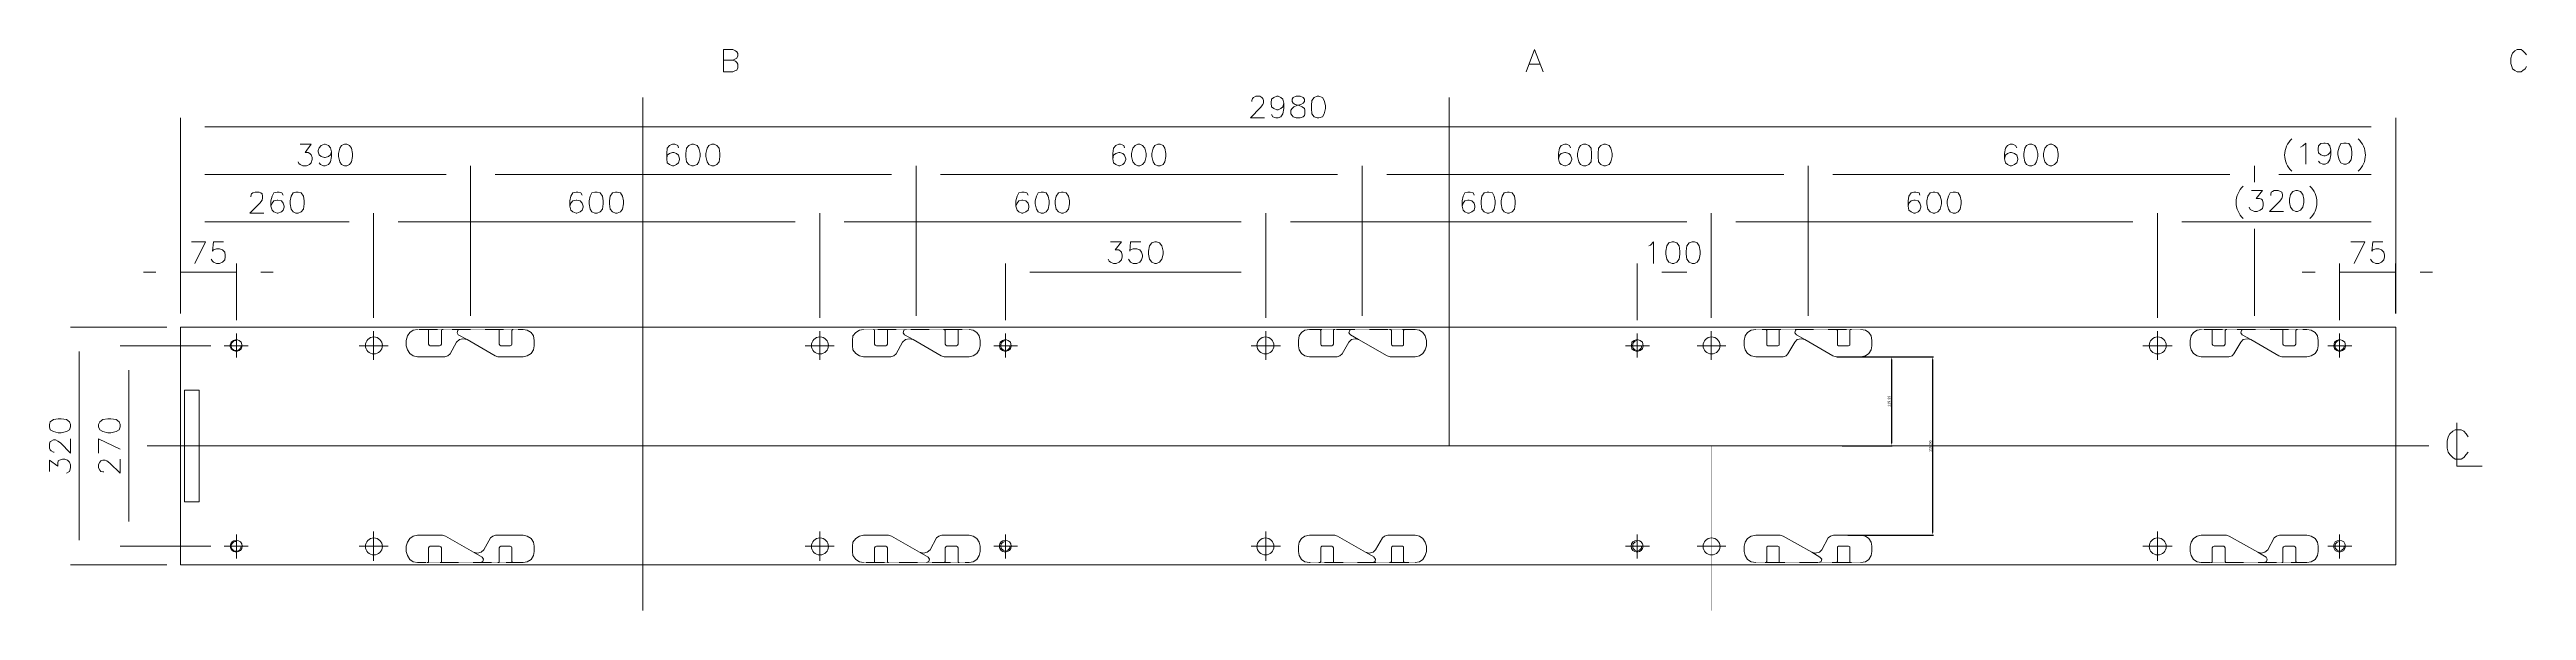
# Model space of a CAD drawing. Header units: millimetres. Extents: x -19541 to 104079, y -3200 to 10399.
# Drawn here: x -19541 to -16209, y -1178 to -424 of the extents above; entities that cross this region are included whole.
import ezdxf

# ---------------------------------------------------------------- set-up
doc = ezdxf.new("R2010")
doc.units = ezdxf.units.MM
doc.linetypes.add('PDF_IMPORT', pattern=[1, 0.8, -0.2])
doc.layers.add('PDF_Geometry', color=7, linetype='Continuous')
doc.styles.get("Standard").update_dxf_attribs({"font": 'arial.ttf'})
doc.dimstyles.new('AM_ISO', dxfattribs={"dimtxt": 3.5, "dimasz": 3.5, "dimexe": 1, "dimexo": 1, "dimgap": 1.5, "dimtad": 1, "dimdsep": 46, "dimtxsty": 'Standard', "dimcen": 0, "dimclrd": 256, "dimclre": 256, "dimclrt": 2, "dimadec": 0, "dimazin": 2, "dimtp": 0.1, "dimtm": 0.1, "dimtfac": 0.71, "dimtdec": 3, "dimtmove": 0, "dimatfit": 3, "dimfxl": 1, "dimlwd": -1, "dimlwe": -1, "dimarcsym": 1})

# ---------------------------------------------------------------- blocks, each defined once
blk = doc.blocks.new('*D150')
at = {"linetype": 'ByBlock', "transparency": 16777216}
for p, q in [((-17136.6, -836.7), (-17062.2, -836.7)), ((-17063.2, -840.2), (-17063.2, -952.6)), ((-17129.6, -956.1), (-17062.2, -956.1))]:
    blk.add_line(p, q, dxfattribs=at)
at = {"transparency": 16777216}
for points in [[(-17063.8, -840.2), (-17062.6, -840.2), (-17063.2, -836.7)], [(-17063.8, -952.6), (-17062.6, -952.6), (-17063.2, -956.1)]]:
    blk.add_solid(points, dxfattribs=at)
at = {"layer": 'Defpoints', "color": 0, "transparency": 16777216}
for p in [(-17137.6, -836.7), (-17130.6, -956.1), (-17063.2, -956.1)]:
    blk.add_point(p, dxfattribs=at)
at = {"color": 2, "transparency": 16777216, "insert": (-17066.5, -896.4), "char_height": 3.5, "attachment_point": 5, "rotation": 90}
blk.add_mtext('119.39', dxfattribs=at)
blk = doc.blocks.new('*D151')
at = {"linetype": 'ByBlock', "transparency": 16777216}
for p, q in [((-17120.1, -836.7), (-17007, -836.7)), ((-17008, -840.2), (-17008, -1072.8)), ((-17122, -1076.3), (-17007, -1076.3))]:
    blk.add_line(p, q, dxfattribs=at)
at = {"transparency": 16777216}
for points in [[(-17008.5, -840.2), (-17007.4, -840.2), (-17008, -836.7)], [(-17008.5, -1072.8), (-17007.4, -1072.8), (-17008, -1076.3)]]:
    blk.add_solid(points, dxfattribs=at)
at = {"layer": 'Defpoints', "color": 0, "transparency": 16777216}
for p in [(-17121.1, -836.7), (-17123, -1076.3), (-17008, -1076.3)]:
    blk.add_point(p, dxfattribs=at)
at = {"color": 2, "transparency": 16777216, "insert": (-17011.2, -956.5), "char_height": 3.5, "attachment_point": 5, "rotation": 90}
blk.add_mtext('239.56', dxfattribs=at)

msp = doc.modelspace()

# ---------------------------------------------------------------- linework, layer by layer
at = {"layer": 'PDF_Geometry', "lineweight": 18}
for p, q in [((-16385.103, -796.634), (-19365.103, -796.634)), ((-19365.103, -796.634), (-19365.103, -1116.313)), ((-16385.103, -796.634), (-19365.103, -796.634)), ((-16385.103, -1116.313), (-16385.103, -796.634)), ((-19365.103, -1116.313), (-16385.103, -1116.313))]:
    msp.add_line(p, q, dxfattribs=at)
at = {"layer": 'PDF_Geometry', "lineweight": 9}
for points in [[(-18634.634, -453.392), (-18634.634, -423.545), (-18622.067, -423.545), (-18618.14, -425.116), (-18616.569, -426.687), (-18614.998, -429.043), (-18614.998, -432.185), (-18616.569, -435.327), (-18618.14, -436.113), (-18622.067, -437.683), (-18634.634, -437.683)], [(-17554.639, -453.392), (-17543.643, -423.546), (-17531.862, -453.392)], [(-16209.163, -430.614), (-16210.733, -428.258), (-16213.875, -425.116), (-16216.232, -423.545), (-16221.73, -423.545), (-16224.872, -425.116), (-16228.013, -428.258), (-16228.799, -430.614), (-16230.37, -435.327), (-16230.37, -442.396), (-16228.799, -446.323), (-16228.013, -449.465), (-16224.872, -451.821), (-16221.73, -453.392), (-16216.232, -453.392), (-16213.875, -451.821), (-16210.733, -449.465), (-16209.163, -446.323)], [(-18622.067, -437.684), (-18618.14, -439.255), (-18616.569, -440.825), (-18614.998, -443.182), (-18614.998, -447.895), (-18616.569, -451.036), (-18618.14, -451.822), (-18622.067, -453.393), (-18634.634, -453.393)], [(-17550.712, -443.182), (-17536.574, -443.182)], [(-17923.801, -493.451), (-17923.801, -491.88), (-17923.016, -489.523), (-17921.445, -487.952), (-17918.303, -486.382), (-17912.805, -486.382), (-17910.449, -487.952), (-17908.878, -489.523), (-17908.092, -491.88), (-17908.092, -495.022), (-17908.878, -497.378), (-17912.02, -501.305), (-17925.372, -515.443), (-17906.521, -515.443)], [(-17880.602, -495.807), (-17882.172, -500.52), (-17884.529, -502.876), (-17888.456, -504.447), (-17890.027, -504.447), (-17893.954, -502.876), (-17897.096, -500.52), (-17897.881, -495.807), (-17897.881, -495.021), (-17897.096, -490.309), (-17893.954, -487.952), (-17890.027, -486.381), (-17888.456, -486.381), (-17884.529, -487.952), (-17882.172, -490.309), (-17880.602, -495.807), (-17880.602, -502.876), (-17882.172, -509.945), (-17884.529, -513.872), (-17888.456, -515.443), (-17891.598, -515.443), (-17895.525, -513.872), (-17897.096, -510.73)], [(-19365.103, -778.569), (-19365.103, -515.443)], [(-16418.092, -527.225), (-19332.114, -527.225)], [(-16385.103, -515.443), (-16385.103, -778.569), (-16385.103, -643.471)], [(-19204.086, -550.788), (-19189.162, -550.788), (-19197.017, -561.784), (-19193.09, -561.784), (-19190.733, -563.355), (-19189.162, -564.926), (-19187.591, -568.854), (-19187.591, -571.21), (-19189.162, -575.923), (-19191.519, -578.279), (-19195.446, -579.85), (-19200.159, -579.85), (-19204.086, -578.279), (-19205.657, -576.708), (-19206.442, -574.352)], [(-19161.672, -560.999), (-19163.243, -564.927), (-19165.599, -567.283), (-19170.312, -568.854), (-19171.097, -568.854), (-19175.81, -567.283), (-19178.166, -564.927), (-19179.737, -560.999), (-19179.737, -559.429), (-19178.166, -555.501), (-19175.81, -552.359), (-19171.097, -550.789), (-19170.312, -550.789), (-19165.599, -552.359), (-19163.243, -555.501), (-19161.672, -560.999), (-19161.672, -567.283), (-19163.243, -574.352), (-19165.599, -578.279), (-19170.312, -579.85), (-19172.668, -579.85), (-19176.595, -578.279), (-19178.166, -575.923)], [(-18695.114, -555.501), (-18695.899, -552.359), (-18699.827, -550.789), (-18702.968, -550.789), (-18706.896, -552.359), (-18710.037, -556.287), (-18710.823, -563.356), (-18710.823, -570.425), (-18710.037, -575.923), (-18706.896, -578.279), (-18702.968, -579.85), (-18701.398, -579.85), (-18697.47, -578.279), (-18695.114, -575.923), (-18693.543, -571.21), (-18693.543, -570.425), (-18695.114, -565.712), (-18697.47, -563.356), (-18701.398, -561.785), (-18702.968, -561.785), (-18706.896, -563.356), (-18710.037, -565.712), (-18710.823, -570.425)], [(-18095.03, -555.501), (-18095.815, -552.359), (-18100.528, -550.789), (-18102.884, -550.789), (-18106.811, -552.359), (-18109.953, -556.287), (-18110.739, -563.356), (-18110.739, -570.425), (-18109.953, -575.923), (-18106.811, -578.279), (-18102.884, -579.85), (-18101.313, -579.85), (-18097.386, -578.279), (-18095.03, -575.923), (-18093.459, -571.21), (-18093.459, -570.425), (-18095.03, -565.712), (-18097.386, -563.356), (-18101.313, -561.785), (-18102.884, -561.785), (-18106.811, -563.356), (-18109.953, -565.712), (-18110.739, -570.425)], [(-17494.945, -555.501), (-17496.516, -552.359), (-17500.443, -550.789), (-17502.8, -550.789), (-17507.512, -552.359), (-17509.869, -556.287), (-17511.44, -563.356), (-17511.44, -570.425), (-17509.869, -575.923), (-17507.512, -578.279), (-17502.8, -579.85), (-17502.014, -579.85), (-17497.302, -578.279), (-17494.945, -575.923), (-17493.374, -571.21), (-17493.374, -570.425), (-17494.945, -565.712), (-17497.302, -563.356), (-17502.014, -561.785), (-17502.8, -561.785), (-17507.512, -563.356), (-17509.869, -565.712), (-17511.44, -570.425)], [(-16894.861, -555.501), (-16896.432, -552.359), (-16900.359, -550.789), (-16903.501, -550.789), (-16907.428, -552.359), (-16909.785, -556.287), (-16911.355, -563.356), (-16911.355, -570.425), (-16909.785, -575.923), (-16907.428, -578.279), (-16903.501, -579.85), (-16901.93, -579.85), (-16898.003, -578.279), (-16894.861, -575.923), (-16893.29, -571.21), (-16893.29, -570.425), (-16894.861, -565.712), (-16898.003, -563.356), (-16901.93, -561.785), (-16903.501, -561.785), (-16907.428, -563.356), (-16909.785, -565.712), (-16911.355, -570.425)], [(-16513.132, -554.716), (-16509.99, -553.144), (-16506.063, -549.218), (-16506.063, -577.494)], [(-16472.288, -558.643), (-16473.859, -562.57), (-16476.216, -564.926), (-16480.143, -566.497), (-16481.714, -566.497), (-16485.641, -564.926), (-16488.783, -562.57), (-16489.568, -558.643), (-16489.568, -557.072), (-16488.783, -553.144), (-16485.641, -550.003), (-16481.714, -549.217), (-16480.143, -549.217), (-16476.216, -550.003), (-16473.859, -553.144), (-16472.288, -558.643), (-16472.288, -564.926), (-16473.859, -571.995), (-16476.216, -575.922), (-16480.143, -577.493), (-16483.285, -577.493), (-16487.212, -575.922), (-16488.783, -573.566)], [(-19365.103, -579.85), (-19365.103, -778.569), (-19365.103, -643.471)], [(-19332.114, -591.632), (-19007.723, -591.632)], [(-18941.745, -591.632), (-18408.424, -591.632)], [(-18342.447, -591.632), (-17808.34, -591.632)], [(-17742.362, -591.632), (-17208.256, -591.632)], [(-17175.267, -579.85), (-17175.267, -781.711), (-17175.267, -579.85)], [(-17142.278, -591.632), (-16608.171, -591.632)], [(-16575.183, -601.843), (-16575.183, -579.85)], [(-16575.183, -601.843), (-16575.183, -579.85)], [(-16542.194, -591.632), (-16418.092, -591.632)], [(-16385.103, -778.569), (-16385.103, -579.85)], [(-19270.064, -621.479), (-19270.064, -620.693), (-19269.278, -617.552), (-19267.707, -615.981), (-19264.566, -615.195), (-19259.068, -615.195), (-19256.711, -615.981), (-19255.14, -617.552), (-19254.355, -620.693), (-19254.355, -623.05), (-19255.14, -626.192), (-19258.282, -630.119), (-19271.635, -643.471), (-19252.784, -643.471)], [(-19226.864, -619.123), (-19228.435, -615.981), (-19232.362, -615.195), (-19234.719, -615.195), (-19239.431, -615.981), (-19241.788, -620.694), (-19243.359, -626.977), (-19243.359, -634.046), (-19241.788, -639.544), (-19239.431, -641.901), (-19234.719, -643.472), (-19233.933, -643.472), (-19229.22, -641.901), (-19226.864, -639.544), (-19225.293, -635.617), (-19225.293, -634.046), (-19226.864, -630.119), (-19229.22, -626.977), (-19233.933, -626.192), (-19234.719, -626.192), (-19239.431, -626.977), (-19241.788, -630.119), (-19243.359, -634.046)], [(-18824.713, -619.123), (-18826.284, -615.981), (-18830.211, -615.195), (-18832.568, -615.195), (-18837.28, -615.981), (-18839.637, -620.694), (-18841.208, -626.977), (-18841.208, -634.046), (-18839.637, -639.544), (-18837.28, -641.901), (-18832.568, -643.472), (-18831.782, -643.472), (-18827.07, -641.901), (-18824.713, -639.544), (-18823.142, -635.617), (-18823.142, -634.046), (-18824.713, -630.119), (-18827.07, -626.977), (-18831.782, -626.192), (-18832.568, -626.192), (-18837.28, -626.977), (-18839.637, -630.119), (-18841.208, -634.046)], [(-18224.629, -619.123), (-18226.2, -615.981), (-18230.127, -615.195), (-18233.269, -615.195), (-18237.196, -615.981), (-18239.553, -620.694), (-18241.123, -626.977), (-18241.123, -634.046), (-18239.553, -639.544), (-18237.196, -641.901), (-18233.269, -643.472), (-18231.698, -643.472), (-18227.771, -641.901), (-18224.629, -639.544), (-18223.844, -635.617), (-18223.844, -634.046), (-18224.629, -630.119), (-18227.771, -626.977), (-18231.698, -626.192), (-18233.269, -626.192), (-18237.196, -626.977), (-18239.553, -630.119), (-18241.123, -634.046)], [(-17624.545, -619.123), (-17626.116, -615.981), (-17630.043, -615.195), (-17633.185, -615.195), (-17637.112, -615.981), (-17639.468, -620.694), (-17641.039, -626.977), (-17641.039, -634.046), (-17639.468, -639.544), (-17637.112, -641.901), (-17633.185, -643.472), (-17631.614, -643.472), (-17627.687, -641.901), (-17624.545, -639.544), (-17623.759, -635.617), (-17623.759, -634.046), (-17624.545, -630.119), (-17627.687, -626.977), (-17631.614, -626.192), (-17633.185, -626.192), (-17637.112, -626.977), (-17639.468, -630.119), (-17641.039, -634.046)], [(-17025.246, -619.123), (-17026.031, -615.981), (-17030.744, -615.195), (-17033.1, -615.195), (-17037.028, -615.981), (-17040.169, -620.694), (-17040.955, -626.977), (-17040.955, -634.046), (-17040.169, -639.544), (-17037.028, -641.901), (-17033.1, -643.472), (-17031.529, -643.472), (-17027.602, -641.901), (-17025.246, -639.544), (-17023.675, -635.617), (-17023.675, -634.046), (-17025.246, -630.119), (-17027.602, -626.977), (-17031.529, -626.192), (-17033.1, -626.192), (-17037.028, -626.977), (-17040.169, -630.119), (-17040.955, -634.046)], [(-16579.11, -612.839), (-16564.186, -612.839), (-16572.826, -623.835), (-16568.113, -623.835), (-16565.757, -624.621), (-16564.186, -626.192), (-16563.401, -630.119), (-16563.401, -633.261), (-16564.186, -637.188), (-16567.328, -639.544), (-16571.255, -641.115), (-16575.182, -641.115), (-16579.11, -639.544), (-16580.681, -638.759), (-16582.252, -635.617)], [(-16553.19, -619.908), (-16553.19, -618.337), (-16552.405, -615.195), (-16550.834, -614.41), (-16548.477, -612.839), (-16542.979, -612.839), (-16539.837, -614.41), (-16538.266, -615.195), (-16537.481, -618.337), (-16537.481, -620.693), (-16538.266, -623.835), (-16541.408, -627.762), (-16554.761, -641.115), (-16535.91, -641.115)], [(-19332.114, -655.253), (-19138.108, -655.253)], [(-19072.13, -655.253), (-18538.024, -655.253)], [(-18472.046, -655.253), (-17937.94, -655.253)], [(-17904.951, -784.067), (-17904.951, -643.471), (-17904.951, -784.067), (-17904.951, -711.02)], [(-17871.962, -655.253), (-17338.641, -655.253)], [(-17305.652, -784.067), (-17305.652, -643.471), (-17305.652, -784.067), (-17305.652, -711.02)], [(-17272.663, -655.253), (-16738.556, -655.253)], [(-16418.092, -655.253), (-16672.578, -655.253)], [(-16575.183, -781.711), (-16575.183, -664.679)], [(-16575.183, -781.711), (-16575.183, -664.679)], [(-19345.467, -711.02), (-19331.329, -681.959), (-19350.18, -681.959)], [(-19306.98, -681.959), (-19320.333, -681.959), (-19321.904, -694.526), (-19320.333, -692.955), (-19316.405, -691.384), (-19312.478, -691.384), (-19308.551, -692.955), (-19305.409, -696.097), (-19304.624, -700.024), (-19304.624, -702.38), (-19305.409, -706.308), (-19308.551, -709.449), (-19312.478, -711.02), (-19316.405, -711.02), (-19320.333, -709.449), (-19321.904, -707.878), (-19323.474, -705.522)], [(-18113.88, -681.959), (-18098.957, -681.959), (-18107.597, -692.955), (-18102.884, -692.955), (-18100.528, -694.526), (-18098.957, -696.097), (-18098.171, -700.024), (-18098.171, -702.38), (-18098.957, -706.308), (-18102.099, -709.449), (-18106.026, -711.02), (-18109.953, -711.02), (-18113.88, -709.449), (-18115.451, -707.878), (-18117.022, -705.522)], [(-18073.037, -681.959), (-18087.175, -681.959), (-18087.961, -694.526), (-18087.175, -692.955), (-18083.248, -691.384), (-18078.535, -691.384), (-18074.608, -692.955), (-18072.252, -696.097), (-18070.681, -700.024), (-18070.681, -702.38), (-18072.252, -706.308), (-18074.608, -709.449), (-18078.535, -711.02), (-18083.248, -711.02), (-18087.175, -709.449), (-18087.961, -707.878), (-18089.531, -705.522)], [(-17389.695, -687.457), (-17387.339, -686.671), (-17383.411, -681.959), (-17383.411, -711.02)], [(-16440.871, -711.02), (-16426.732, -681.959), (-16445.583, -681.959)], [(-16402.383, -681.959), (-16415.736, -681.959), (-16417.307, -694.526), (-16415.736, -692.955), (-16411.809, -691.384), (-16407.881, -691.384), (-16403.954, -692.955), (-16400.812, -696.097), (-16400.027, -700.024), (-16400.027, -702.38), (-16400.812, -706.308), (-16403.954, -709.449), (-16407.881, -711.02), (-16411.809, -711.02), (-16415.736, -709.449), (-16417.307, -707.878), (-16418.878, -705.522)], [(-19398.092, -722.802), (-19414.587, -722.802)], [(-19365.103, -778.569), (-19365.103, -711.02)], [(-19289.7, -722.802), (-19365.103, -722.802)], [(-19289.7, -787.209), (-19289.7, -711.02)], [(-19256.711, -722.802), (-19240.217, -722.802)], [(-18255.262, -787.209), (-18255.262, -711.02)], [(-18222.273, -722.802), (-17937.94, -722.802)], [(-17405.404, -787.209), (-17405.404, -711.02)], [(-17338.641, -722.802), (-17372.415, -722.802)], [(-16493.496, -722.802), (-16510.776, -722.802)], [(-16460.507, -787.209), (-16460.507, -711.02)], [(-16460.507, -722.802), (-16385.104, -722.802)], [(-16385.104, -778.569), (-16385.104, -711.02)], [(-16352.115, -722.802), (-16335.62, -722.802)], [(-19383.169, -796.634), (-19512.768, -796.634)], [(-19500.986, -829.623), (-19500.986, -1083.324)], [(-19324.26, -821.769), (-19446.005, -821.769)], [(-19306.195, -821.769), (-19273.991, -821.769)], [(-19289.7, -837.478), (-19289.7, -805.274)], [(-19124.755, -821.769), (-19085.483, -821.769)], [(-19105.119, -840.62), (-19105.119, -802.132)], [(-18524.671, -821.769), (-18485.399, -821.769)], [(-18505.035, -840.62), (-18505.035, -802.132)], [(-18270.971, -821.769), (-18238.767, -821.769)], [(-18255.262, -814.7), (-18258.403, -815.485), (-18260.76, -817.841), (-18261.545, -821.769), (-18260.76, -824.911), (-18258.403, -827.267), (-18255.262, -828.052), (-18252.12, -827.267), (-18249.763, -824.911), (-18248.978, -821.769)], [(-18255.262, -837.478), (-18255.262, -805.274)], [(-17924.587, -821.769), (-17885.314, -821.769)], [(-17904.951, -840.62), (-17904.951, -802.132)], [(-17421.113, -821.769), (-17388.91, -821.769)], [(-17405.404, -814.7), (-17408.546, -815.485), (-17410.902, -817.841), (-17411.688, -821.769), (-17410.902, -824.911), (-17408.546, -827.267), (-17405.404, -828.052), (-17402.262, -827.267), (-17399.906, -824.911), (-17399.12, -821.769)], [(-17405.404, -837.478), (-17405.404, -805.274)], [(-17324.503, -821.769), (-17286.015, -821.769)], [(-17305.652, -840.62), (-17305.652, -802.132)], [(-16725.204, -821.769), (-16685.931, -821.769)], [(-16705.567, -840.62), (-16705.567, -802.132)], [(-16476.216, -821.769), (-16444.012, -821.769)], [(-16460.507, -814.7), (-16463.649, -815.485), (-16466.005, -817.841), (-16466.79, -821.769), (-16466.005, -824.911), (-16463.649, -827.267), (-16460.507, -828.052), (-16457.365, -827.267), (-16455.009, -824.911), (-16454.223, -821.769)], [(-16460.507, -837.478), (-16460.507, -805.274)], [(-19434.223, -854.758), (-19434.223, -1058.19)], [(-16302.631, -925.448), (-16302.631, -983.572), (-16268.857, -983.572)], [(-19534.761, -964.721), (-19535.546, -964.721), (-19538.688, -963.15), (-19540.259, -961.579), (-19541.044, -959.223), (-19541.044, -953.724), (-19540.259, -950.583), (-19538.688, -949.797), (-19535.546, -948.226), (-19533.19, -948.226), (-19530.048, -949.797), (-19526.121, -952.154), (-19512.768, -966.292), (-19512.768, -946.655)], [(-19446.005, -960.794), (-19475.066, -946.655), (-19475.066, -966.292)], [(-16287.708, -944.299), (-16290.064, -940.372), (-16293.206, -936.445), (-16297.133, -934.874), (-16304.988, -934.874), (-16308.129, -936.445), (-16312.057, -940.372), (-16314.413, -944.299), (-16315.984, -949.797), (-16315.984, -959.223), (-16314.413, -964.721), (-16312.057, -967.863), (-16308.129, -971.79), (-16304.988, -974.146), (-16297.133, -974.146), (-16293.206, -971.79), (-16290.064, -967.863), (-16287.708, -964.721)], [(-19541.044, -990.641), (-19541.044, -975.717), (-19530.048, -983.572), (-19530.048, -979.644), (-19529.263, -976.503), (-19527.692, -975.717), (-19523.764, -974.146), (-19520.623, -974.146), (-19516.695, -975.717), (-19514.339, -978.074), (-19512.768, -982.001), (-19512.768, -985.928), (-19514.339, -990.641), (-19515.124, -991.426), (-19518.266, -992.997)], [(-19467.997, -991.426), (-19469.568, -991.426), (-19471.925, -990.641), (-19473.496, -989.07), (-19475.066, -985.928), (-19475.066, -981.215), (-19473.496, -978.073), (-19471.925, -976.503), (-19469.568, -975.717), (-19466.427, -975.717), (-19464.07, -976.503), (-19460.143, -979.644), (-19446.005, -992.997), (-19446.005, -974.146)], [(-19324.26, -1091.178), (-19446.005, -1091.178)], [(-19306.195, -1091.178), (-19273.991, -1091.178)], [(-19289.7, -1107.673), (-19289.7, -1075.469)], [(-19124.755, -1091.178), (-19085.483, -1091.178)], [(-19105.119, -1110.815), (-19105.119, -1071.542)], [(-18524.671, -1091.178), (-18485.399, -1091.178)], [(-18505.035, -1110.815), (-18505.035, -1071.542)], [(-18270.971, -1091.178), (-18238.767, -1091.178)], [(-18255.262, -1084.895), (-18258.403, -1085.68), (-18260.76, -1088.037), (-18261.545, -1091.178), (-18260.76, -1094.32), (-18258.403, -1096.677), (-18255.262, -1098.248), (-18252.12, -1096.677), (-18249.763, -1094.32), (-18248.978, -1091.178)], [(-18255.262, -1107.673), (-18255.262, -1075.469)], [(-17924.587, -1091.178), (-17885.314, -1091.178)], [(-17904.951, -1110.815), (-17904.951, -1071.542)], [(-17421.113, -1091.178), (-17388.91, -1091.178)], [(-17405.404, -1084.895), (-17408.546, -1085.68), (-17410.902, -1088.037), (-17411.688, -1091.178), (-17410.902, -1094.32), (-17408.546, -1096.677), (-17405.404, -1098.248), (-17402.262, -1096.677), (-17399.906, -1094.32), (-17399.12, -1091.178)], [(-17405.404, -1107.673), (-17405.404, -1075.469)], [(-17324.503, -1091.178), (-17286.015, -1091.178)], [(-16725.204, -1091.178), (-16685.931, -1091.178)], [(-16705.567, -1110.815), (-16705.567, -1071.542)], [(-16476.216, -1091.178), (-16444.012, -1091.178)], [(-16460.507, -1084.895), (-16463.649, -1085.68), (-16466.005, -1088.037), (-16466.79, -1091.178), (-16466.005, -1094.32), (-16463.649, -1096.677), (-16460.507, -1098.248), (-16457.365, -1096.677), (-16455.009, -1094.32), (-16454.223, -1091.178)], [(-16460.507, -1107.673), (-16460.507, -1075.469)], [(-19383.169, -1116.313), (-19512.768, -1116.313)]]:
    msp.add_lwpolyline(points, dxfattribs=at)
at = {"layer": 'PDF_Geometry', "linetype": 'PDF_IMPORT', "lineweight": 9, "ltscale": 0.27}
for points in [[(-18743.026, -1177.578), (-18743.026, -487.952)], [(-17658.319, -956.081), (-17658.319, -487.952)], [(-19409.874, -956.081), (-16340.333, -956.081)]]:
    msp.add_lwpolyline(points, dxfattribs=at)
at = {"layer": 'PDF_Geometry', "lineweight": 9}
for points in [[(-17864.107, -486.381), (-17868.034, -487.952), (-17869.605, -490.309), (-17869.605, -493.45), (-17868.034, -495.807), (-17865.678, -497.378), (-17860.18, -498.948), (-17856.253, -500.519), (-17853.111, -502.876), (-17852.325, -505.232), (-17852.325, -509.945), (-17853.111, -512.301), (-17854.682, -513.872), (-17858.609, -515.443), (-17864.107, -515.443), (-17868.034, -513.872), (-17869.605, -512.301), (-17871.176, -509.945), (-17871.176, -505.232), (-17869.605, -502.876), (-17867.249, -500.519), (-17863.322, -498.948), (-17857.824, -497.378), (-17854.682, -495.807), (-17853.111, -493.45), (-17853.111, -490.309), (-17854.682, -487.952), (-17858.609, -486.381)], [(-17835.831, -486.381), (-17839.758, -487.952), (-17842.9, -491.879), (-17843.685, -498.948), (-17843.685, -502.876), (-17842.9, -509.945), (-17839.758, -513.872), (-17835.831, -515.443), (-17833.474, -515.443), (-17828.762, -513.872), (-17826.405, -509.945), (-17824.835, -502.876), (-17824.835, -498.948), (-17826.405, -491.879), (-17828.762, -487.952), (-17833.474, -486.381)], [(-19144.392, -550.788), (-19148.319, -552.359), (-19150.675, -556.286), (-19152.246, -563.355), (-19152.246, -567.283), (-19150.675, -574.352), (-19148.319, -578.279), (-19144.392, -579.85), (-19141.25, -579.85), (-19137.323, -578.279), (-19134.966, -574.352), (-19133.395, -567.283), (-19133.395, -563.355), (-19134.966, -556.286), (-19137.323, -552.359), (-19141.25, -550.788)], [(-18677.049, -550.788), (-18680.976, -552.359), (-18684.118, -556.286), (-18684.903, -563.355), (-18684.903, -567.283), (-18684.118, -574.352), (-18680.976, -578.279), (-18677.049, -579.85), (-18674.692, -579.85), (-18669.979, -578.279), (-18667.623, -574.352), (-18666.052, -567.283), (-18666.052, -563.355), (-18667.623, -556.286), (-18669.979, -552.359), (-18674.692, -550.788)], [(-18650.343, -550.788), (-18654.271, -552.359), (-18656.627, -556.286), (-18658.198, -563.355), (-18658.198, -567.283), (-18656.627, -574.352), (-18654.271, -578.279), (-18650.343, -579.85), (-18647.201, -579.85), (-18643.274, -578.279), (-18640.132, -574.352), (-18639.347, -567.283), (-18639.347, -563.355), (-18640.132, -556.286), (-18643.274, -552.359), (-18647.201, -550.788)], [(-18076.964, -550.788), (-18080.891, -552.359), (-18084.033, -556.286), (-18085.604, -563.355), (-18085.604, -567.283), (-18084.033, -574.352), (-18080.891, -578.279), (-18076.964, -579.85), (-18074.608, -579.85), (-18070.681, -578.279), (-18067.539, -574.352), (-18065.968, -567.283), (-18065.968, -563.355), (-18067.539, -556.286), (-18070.681, -552.359), (-18074.608, -550.788)], [(-18050.259, -550.788), (-18054.186, -552.359), (-18056.542, -556.286), (-18058.113, -563.355), (-18058.113, -567.283), (-18056.542, -574.352), (-18054.186, -578.279), (-18050.259, -579.85), (-18047.117, -579.85), (-18043.19, -578.279), (-18040.833, -574.352), (-18039.263, -567.283), (-18039.263, -563.355), (-18040.833, -556.286), (-18043.19, -552.359), (-18047.117, -550.788)], [(-17477.665, -550.788), (-17481.593, -552.359), (-17483.949, -556.286), (-17485.52, -563.355), (-17485.52, -567.283), (-17483.949, -574.352), (-17481.593, -578.279), (-17477.665, -579.85), (-17474.524, -579.85), (-17470.596, -578.279), (-17467.455, -574.352), (-17466.669, -567.283), (-17466.669, -563.355), (-17467.455, -556.286), (-17470.596, -552.359), (-17474.524, -550.788)], [(-17450.175, -550.788), (-17454.102, -552.359), (-17457.244, -556.286), (-17458.029, -563.355), (-17458.029, -567.283), (-17457.244, -574.352), (-17454.102, -578.279), (-17450.175, -579.85), (-17447.818, -579.85), (-17443.106, -578.279), (-17440.749, -574.352), (-17439.178, -567.283), (-17439.178, -563.355), (-17440.749, -556.286), (-17443.106, -552.359), (-17447.818, -550.788)], [(-16877.581, -550.788), (-16881.508, -552.359), (-16883.865, -556.286), (-16885.435, -563.355), (-16885.435, -567.283), (-16883.865, -574.352), (-16881.508, -578.279), (-16877.581, -579.85), (-16874.439, -579.85), (-16870.512, -578.279), (-16868.156, -574.352), (-16866.585, -567.283), (-16866.585, -563.355), (-16868.156, -556.286), (-16870.512, -552.359), (-16874.439, -550.788)], [(-16850.09, -550.788), (-16854.018, -552.359), (-16857.159, -556.286), (-16858.73, -563.355), (-16858.73, -567.283), (-16857.159, -574.352), (-16854.018, -578.279), (-16850.09, -579.85), (-16847.734, -579.85), (-16843.807, -578.279), (-16840.665, -574.352), (-16839.094, -567.283), (-16839.094, -563.355), (-16840.665, -556.286), (-16843.807, -552.359), (-16847.734, -550.788)], [(-16455.009, -549.218), (-16458.936, -550.003), (-16461.292, -554.716), (-16462.863, -560.999), (-16462.863, -564.927), (-16461.292, -571.996), (-16458.936, -575.923), (-16455.009, -577.494), (-16451.867, -577.494), (-16447.94, -575.923), (-16444.798, -571.996), (-16444.012, -564.927), (-16444.012, -560.999), (-16444.798, -554.716), (-16447.94, -550.003), (-16451.867, -549.218)], [(-18974.734, -579.85), (-18974.734, -781.711)], [(-18375.436, -579.85), (-18375.436, -781.711)], [(-17775.351, -579.85), (-17775.351, -781.711)], [(-19209.584, -615.195), (-19213.511, -615.981), (-19215.868, -620.694), (-19217.439, -626.977), (-19217.439, -630.904), (-19215.868, -637.973), (-19213.511, -641.901), (-19209.584, -643.472), (-19206.442, -643.472), (-19202.515, -641.901), (-19199.373, -637.973), (-19198.588, -630.904), (-19198.588, -626.977), (-19199.373, -620.694), (-19202.515, -615.981), (-19206.442, -615.195)], [(-18807.433, -615.195), (-18811.361, -615.981), (-18813.717, -620.694), (-18815.288, -626.977), (-18815.288, -630.904), (-18813.717, -637.973), (-18811.361, -641.901), (-18807.433, -643.472), (-18804.292, -643.472), (-18800.364, -641.901), (-18797.223, -637.973), (-18796.437, -630.904), (-18796.437, -626.977), (-18797.223, -620.694), (-18800.364, -615.981), (-18804.292, -615.195)], [(-18779.943, -615.195), (-18783.87, -615.981), (-18787.012, -620.694), (-18787.797, -626.977), (-18787.797, -630.904), (-18787.012, -637.973), (-18783.87, -641.901), (-18779.943, -643.472), (-18777.586, -643.472), (-18772.874, -641.901), (-18770.517, -637.973), (-18768.946, -630.904), (-18768.946, -626.977), (-18770.517, -620.694), (-18772.874, -615.981), (-18777.586, -615.195)], [(-18207.349, -615.195), (-18211.276, -615.981), (-18213.633, -620.694), (-18215.203, -626.977), (-18215.203, -630.904), (-18213.633, -637.973), (-18211.276, -641.901), (-18207.349, -643.472), (-18204.207, -643.472), (-18200.28, -641.901), (-18197.924, -637.973), (-18196.353, -630.904), (-18196.353, -626.977), (-18197.924, -620.694), (-18200.28, -615.981), (-18204.207, -615.195)], [(-18179.858, -615.195), (-18183.786, -615.981), (-18186.927, -620.694), (-18188.498, -626.977), (-18188.498, -630.904), (-18186.927, -637.973), (-18183.786, -641.901), (-18179.858, -643.472), (-18177.502, -643.472), (-18173.575, -641.901), (-18170.433, -637.973), (-18168.862, -630.904), (-18168.862, -626.977), (-18170.433, -620.694), (-18173.575, -615.981), (-18177.502, -615.195)], [(-17607.265, -615.195), (-17611.192, -615.981), (-17614.334, -620.694), (-17615.119, -626.977), (-17615.119, -630.904), (-17614.334, -637.973), (-17611.192, -641.901), (-17607.265, -643.472), (-17604.908, -643.472), (-17600.196, -641.901), (-17597.839, -637.973), (-17596.268, -630.904), (-17596.268, -626.977), (-17597.839, -620.694), (-17600.196, -615.981), (-17604.908, -615.195)], [(-17579.774, -615.195), (-17584.487, -615.981), (-17586.843, -620.694), (-17588.414, -626.977), (-17588.414, -630.904), (-17586.843, -637.973), (-17584.487, -641.901), (-17579.774, -643.472), (-17577.418, -643.472), (-17573.49, -641.901), (-17570.348, -637.973), (-17569.563, -630.904), (-17569.563, -626.977), (-17570.348, -620.694), (-17573.49, -615.981), (-17577.418, -615.195)], [(-17007.18, -615.195), (-17011.108, -615.981), (-17014.249, -620.694), (-17015.82, -626.977), (-17015.82, -630.904), (-17014.249, -637.973), (-17011.108, -641.901), (-17007.18, -643.472), (-17004.824, -643.472), (-17000.897, -641.901), (-16997.755, -637.973), (-16996.184, -630.904), (-16996.184, -626.977), (-16997.755, -620.694), (-17000.897, -615.981), (-17004.824, -615.195)], [(-16980.475, -615.195), (-16984.402, -615.981), (-16986.759, -620.694), (-16988.33, -626.977), (-16988.33, -630.904), (-16986.759, -637.973), (-16984.402, -641.901), (-16980.475, -643.472), (-16977.333, -643.472), (-16973.406, -641.901), (-16971.05, -637.973), (-16969.479, -630.904), (-16969.479, -626.977), (-16971.05, -620.694), (-16973.406, -615.981), (-16977.333, -615.195)], [(-16519.416, -612.839), (-16523.343, -614.41), (-16526.485, -618.337), (-16528.056, -624.621), (-16528.056, -629.333), (-16526.485, -635.617), (-16523.343, -639.544), (-16519.416, -641.115), (-16517.059, -641.115), (-16513.132, -639.544), (-16509.99, -635.617), (-16508.419, -629.333), (-16508.419, -624.621), (-16509.99, -618.337), (-16513.132, -614.41), (-16517.059, -612.839)], [(-19105.119, -643.471), (-19105.119, -784.067)], [(-18505.035, -643.471), (-18505.035, -784.067)], [(-16705.567, -643.471), (-16705.567, -784.067)], [(-18054.186, -681.959), (-18058.113, -683.53), (-18061.255, -687.457), (-18062.826, -694.526), (-18062.826, -698.453), (-18061.255, -705.522), (-18058.113, -709.449), (-18054.186, -711.02), (-18051.83, -711.02), (-18047.903, -709.449), (-18044.761, -705.522), (-18043.19, -698.453), (-18043.19, -694.526), (-18044.761, -687.457), (-18047.903, -683.53), (-18051.83, -681.959)], [(-17358.277, -681.959), (-17362.99, -683.53), (-17365.346, -687.457), (-17366.917, -694.526), (-17366.917, -698.453), (-17365.346, -705.522), (-17362.99, -709.449), (-17358.277, -711.02), (-17355.92, -711.02), (-17351.993, -709.449), (-17348.851, -705.522), (-17348.066, -698.453), (-17348.066, -694.526), (-17348.851, -687.457), (-17351.993, -683.53), (-17355.92, -681.959)], [(-17331.571, -681.959), (-17335.499, -683.53), (-17338.641, -687.457), (-17339.426, -694.526), (-17339.426, -698.453), (-17338.641, -705.522), (-17335.499, -709.449), (-17331.571, -711.02), (-17328.43, -711.02), (-17324.502, -709.449), (-17322.146, -705.522), (-17320.575, -698.453), (-17320.575, -694.526), (-17322.146, -687.457), (-17324.502, -683.53), (-17328.43, -681.959)], [(-19541.044, -930.946), (-19540.259, -934.874), (-19535.546, -937.23), (-19529.263, -938.801), (-19525.335, -938.801), (-19518.266, -937.23), (-19514.339, -934.874), (-19512.768, -930.946), (-19512.768, -927.805), (-19514.339, -923.877), (-19518.266, -920.735), (-19525.335, -919.95), (-19529.263, -919.95), (-19535.546, -920.735), (-19540.259, -923.877), (-19541.044, -927.805)], [(-19475.066, -930.946), (-19473.496, -934.874), (-19469.568, -937.23), (-19462.499, -938.801), (-19458.572, -938.801), (-19451.503, -937.23), (-19447.576, -934.874), (-19446.005, -930.946), (-19446.005, -927.805), (-19447.576, -923.877), (-19451.503, -920.735), (-19458.572, -919.95), (-19462.499, -919.95), (-19469.568, -920.735), (-19473.496, -923.877), (-19475.066, -927.805)]]:
    msp.add_lwpolyline(points, close=True, dxfattribs=at)
at = {"layer": 'PDF_Geometry', "lineweight": 13}
for points in [[(-19281.846, -821.769), (-19283.416, -817.056), (-19285.773, -814.7), (-19289.7, -813.129), (-19293.627, -814.7), (-19296.769, -817.056), (-19298.34, -821.769), (-19296.769, -825.696), (-19293.627, -828.052), (-19289.7, -829.623), (-19285.773, -828.052), (-19283.416, -825.696)], [(-18247.407, -821.769), (-18248.192, -817.056), (-18251.334, -814.7), (-18255.261, -813.129), (-18259.189, -814.7), (-18262.331, -817.056), (-18263.116, -821.769), (-18262.331, -825.696), (-18259.189, -828.052), (-18255.261, -829.623), (-18251.334, -828.052), (-18248.192, -825.696)], [(-17397.549, -821.769), (-17398.335, -817.056), (-17401.477, -814.7), (-17405.404, -813.129), (-17409.331, -814.7), (-17412.473, -817.056), (-17413.258, -821.769), (-17412.473, -825.696), (-17409.331, -828.052), (-17405.404, -829.623), (-17401.477, -828.052), (-17398.335, -825.696)], [(-16452.652, -821.769), (-16453.438, -817.056), (-16456.579, -814.7), (-16460.507, -813.129), (-16464.434, -814.7), (-16467.576, -817.056), (-16468.361, -821.769), (-16467.576, -825.696), (-16464.434, -828.052), (-16460.507, -829.623), (-16456.579, -828.052), (-16453.438, -825.696)], [(-19339.969, -881.463), (-19339.969, -1031.484), (-19359.605, -1031.484), (-19359.605, -881.463)]]:
    msp.add_lwpolyline(points, close=True, dxfattribs=at)
for points in [[(-19046.21, -799.776), (-19051.709, -800.562), (-19056.421, -803.703), (-19059.563, -808.416), (-19061.134, -814.7)], [(-19061.134, -821.769), (-19061.134, -814.7)], [(-19061.134, -821.769), (-19059.563, -827.267), (-19056.421, -831.98), (-19051.709, -835.122), (-19046.21, -836.692)], [(-19031.287, -801.347), (-19031.287, -799.776), (-19032.858, -799.776)], [(-19031.287, -819.412), (-19031.287, -801.347)], [(-19031.287, -819.412), (-19030.501, -820.983), (-19028.93, -821.769)], [(-19016.363, -821.769), (-19028.93, -821.769)], [(-19016.363, -821.769), (-19014.792, -820.983), (-19014.007, -819.412)], [(-19011.651, -799.776), (-19013.221, -799.776), (-19014.007, -801.347)], [(-19014.007, -801.347), (-19014.007, -819.412)], [(-19009.294, -836.692), (-19005.367, -835.122), (-19002.225, -832.765), (-18993.585, -817.056)], [(-18979.447, -813.129), (-18984.945, -812.343), (-18989.658, -813.129), (-18993.585, -817.056)], [(-18988.872, -799.776), (-18992.014, -800.562), (-18992.8, -804.489), (-18991.229, -806.845)], [(-18941.745, -835.121), (-18979.447, -813.129), (-18991.229, -806.845)], [(-18936.247, -801.347), (-18936.247, -799.776), (-18937.818, -799.776)], [(-18936.247, -801.347), (-18936.247, -819.412)], [(-18936.247, -819.412), (-18935.462, -820.983), (-18933.891, -821.769)], [(-18933.891, -821.769), (-18921.324, -821.769)], [(-18921.324, -821.769), (-18919.753, -820.983), (-18918.967, -819.412)], [(-18917.396, -799.776), (-18918.182, -799.776), (-18918.967, -801.347)], [(-18918.967, -819.412), (-18918.967, -801.347)], [(-18889.12, -814.7), (-18889.906, -808.416), (-18893.047, -803.703), (-18898.546, -800.562), (-18904.044, -799.776)], [(-18904.044, -836.692), (-18898.546, -835.122), (-18893.047, -831.98), (-18889.906, -827.267), (-18889.12, -821.769)], [(-18889.12, -814.7), (-18889.12, -821.769)], [(-18446.126, -799.776), (-18451.624, -800.562), (-18456.337, -803.703), (-18460.264, -808.416), (-18461.05, -814.7)], [(-18461.05, -821.769), (-18461.05, -814.7)], [(-18461.05, -821.769), (-18460.264, -827.267), (-18456.337, -831.98), (-18451.624, -835.122), (-18446.126, -836.692)], [(-18431.202, -801.347), (-18431.988, -799.776), (-18432.773, -799.776)], [(-18431.202, -819.412), (-18431.202, -801.347)], [(-18431.202, -819.412), (-18430.417, -820.983), (-18428.846, -821.769)], [(-18416.279, -821.769), (-18428.846, -821.769)], [(-18416.279, -821.769), (-18414.708, -820.983), (-18413.923, -819.412)], [(-18412.352, -799.776), (-18413.923, -799.776), (-18413.923, -801.347)], [(-18413.923, -801.347), (-18413.923, -819.412)], [(-18409.21, -836.692), (-18405.283, -835.122), (-18402.141, -832.765)], [(-18402.141, -832.765), (-18393.501, -817.056)], [(-18379.363, -813.129), (-18384.861, -812.343), (-18389.574, -813.129), (-18393.501, -817.056)], [(-18388.788, -799.776), (-18391.93, -800.562), (-18392.715, -804.489), (-18391.144, -806.845)], [(-18341.661, -835.121), (-18379.363, -813.129), (-18391.144, -806.845)], [(-18336.163, -801.347), (-18336.948, -799.776), (-18338.519, -799.776)], [(-18336.163, -801.347), (-18336.163, -819.412)], [(-18336.163, -819.412), (-18335.378, -820.983), (-18333.807, -821.769)], [(-18333.807, -821.769), (-18321.239, -821.769)], [(-18321.239, -821.769), (-18319.668, -820.983), (-18318.883, -819.412)], [(-18317.312, -799.776), (-18318.883, -799.776), (-18318.883, -801.347)], [(-18318.883, -819.412), (-18318.883, -801.347)], [(-18289.036, -814.7), (-18290.607, -808.416), (-18293.749, -803.703), (-18298.461, -800.562), (-18303.96, -799.776)], [(-18303.96, -836.692), (-18298.461, -835.122), (-18293.749, -831.98), (-18290.607, -827.267), (-18289.036, -821.769)], [(-18289.036, -814.7), (-18289.036, -821.769)], [(-17846.042, -799.776), (-17852.325, -800.562), (-17857.038, -803.703), (-17860.18, -808.416), (-17860.965, -814.7)], [(-17860.965, -821.769), (-17860.965, -814.7)], [(-17860.965, -821.769), (-17860.18, -827.267), (-17857.038, -831.98), (-17852.325, -835.122), (-17846.042, -836.692)], [(-17831.118, -801.347), (-17831.904, -799.776), (-17833.475, -799.776)], [(-17831.118, -819.412), (-17831.118, -801.347)], [(-17831.118, -819.412), (-17830.333, -820.983), (-17829.547, -821.769)], [(-17816.195, -821.769), (-17829.547, -821.769)], [(-17816.195, -821.769), (-17814.624, -820.983), (-17813.838, -819.412)], [(-17812.267, -799.776), (-17813.838, -799.776), (-17813.838, -801.347)], [(-17813.838, -801.347), (-17813.838, -819.412)], [(-17809.126, -836.692), (-17805.198, -835.122), (-17802.056, -832.765)], [(-17802.057, -832.765), (-17793.417, -817.056)], [(-17789.489, -799.776), (-17791.846, -800.562), (-17793.417, -804.489), (-17791.06, -806.845)], [(-17780.064, -813.129), (-17784.777, -812.343), (-17789.489, -813.129), (-17793.417, -817.056)], [(-17741.577, -835.121), (-17780.064, -813.129), (-17791.06, -806.845)], [(-17736.079, -801.347), (-17736.864, -799.776), (-17738.435, -799.776)], [(-17736.079, -801.347), (-17736.079, -819.412)], [(-17736.079, -819.412), (-17735.293, -820.983), (-17734.508, -821.769)], [(-17734.508, -821.769), (-17721.155, -821.769)], [(-17721.155, -821.769), (-17719.584, -820.983), (-17719.584, -819.412)], [(-17717.228, -799.776), (-17718.799, -799.776), (-17719.584, -801.347)], [(-17719.584, -819.412), (-17719.584, -801.347)], [(-17688.952, -814.7), (-17690.522, -808.416), (-17693.664, -803.703), (-17698.377, -800.562), (-17703.875, -799.776)], [(-17703.875, -836.692), (-17698.377, -835.122), (-17693.664, -831.98), (-17690.522, -827.267), (-17688.952, -821.769)], [(-17688.952, -814.7), (-17688.952, -821.769)], [(-17261.667, -821.769), (-17261.667, -814.7)], [(-17245.958, -799.776), (-17252.241, -800.562), (-17256.954, -803.703), (-17260.096, -808.416), (-17261.666, -814.7)], [(-17261.666, -821.769), (-17260.096, -827.267), (-17256.954, -831.98), (-17252.241, -835.122), (-17245.958, -836.692)], [(-17231.034, -801.347), (-17231.819, -799.776), (-17233.39, -799.776)], [(-17231.034, -819.412), (-17231.034, -801.347)], [(-17231.034, -819.412), (-17231.034, -820.983), (-17229.463, -821.769)], [(-17216.11, -821.769), (-17229.463, -821.769)], [(-17216.11, -821.769), (-17214.539, -820.983), (-17214.539, -819.412)], [(-17212.183, -799.776), (-17213.754, -799.776), (-17214.539, -801.347)], [(-17214.539, -801.347), (-17214.539, -819.412)], [(-17209.041, -836.692), (-17205.114, -835.122), (-17202.757, -832.765)], [(-17202.758, -832.765), (-17193.332, -817.056)], [(-17189.405, -799.776), (-17192.547, -800.562), (-17193.332, -804.489), (-17190.976, -806.845)], [(-17179.98, -813.129), (-17184.692, -812.343), (-17190.19, -813.129), (-17193.332, -817.056)], [(-17142.278, -835.121), (-17179.98, -813.129), (-17190.976, -806.845)], [(-17135.994, -801.347), (-17136.78, -799.776), (-17138.351, -799.776)], [(-17135.994, -801.347), (-17135.994, -819.412)], [(-17135.994, -819.412), (-17135.994, -820.983), (-17134.423, -821.769)], [(-17134.423, -821.769), (-17121.071, -821.769)], [(-17121.071, -821.769), (-17119.5, -820.983), (-17119.5, -819.412)], [(-17117.144, -799.776), (-17118.714, -799.776), (-17119.5, -801.347)], [(-17119.5, -819.412), (-17119.5, -801.347)], [(-17089.653, -814.7), (-17090.438, -808.416), (-17093.58, -803.703), (-17098.293, -800.562), (-17104.576, -799.776)], [(-17104.576, -836.692), (-17098.293, -835.122), (-17093.58, -831.98), (-17090.438, -827.267), (-17089.653, -821.769)], [(-17089.653, -814.7), (-17089.653, -821.769)], [(-16646.659, -799.776), (-16652.157, -800.562), (-16656.869, -803.703), (-16660.011, -808.416), (-16661.582, -814.7)], [(-16661.582, -821.769), (-16661.582, -814.7)], [(-16661.582, -821.769), (-16660.011, -827.267), (-16656.869, -831.98), (-16652.157, -835.122), (-16646.659, -836.692)], [(-16631.735, -801.347), (-16631.735, -799.776), (-16633.306, -799.776)], [(-16631.735, -819.412), (-16631.735, -801.347)], [(-16631.735, -819.412), (-16630.949, -820.983), (-16629.379, -821.769)], [(-16616.026, -821.769), (-16629.379, -821.769)], [(-16616.026, -821.769), (-16615.24, -820.983), (-16614.455, -819.412)], [(-16612.099, -799.776), (-16613.669, -799.776), (-16614.455, -801.347)], [(-16614.455, -801.347), (-16614.455, -819.412)], [(-16609.742, -836.692), (-16605.03, -835.122), (-16602.673, -832.765)], [(-16602.673, -832.765), (-16593.248, -817.056)], [(-16589.321, -799.776), (-16592.463, -800.562), (-16593.248, -804.489), (-16591.677, -806.845)], [(-16579.895, -813.129), (-16584.608, -812.343), (-16590.106, -813.129), (-16593.248, -817.056)], [(-16542.194, -835.121), (-16579.895, -813.129), (-16591.677, -806.845)], [(-16536.695, -801.347), (-16536.695, -799.776), (-16538.266, -799.776)], [(-16536.696, -801.347), (-16536.696, -819.412)], [(-16536.695, -819.412), (-16535.91, -820.983), (-16534.339, -821.769)], [(-16534.339, -821.769), (-16521.772, -821.769)], [(-16521.772, -821.769), (-16520.201, -820.983), (-16519.416, -819.412)], [(-16517.059, -799.776), (-16518.63, -799.776), (-16519.416, -801.347)], [(-16519.416, -819.412), (-16519.416, -801.347)], [(-16489.568, -814.7), (-16490.354, -808.416), (-16493.496, -803.703), (-16498.994, -800.562), (-16504.492, -799.776)], [(-16504.492, -836.692), (-16498.994, -835.122), (-16493.496, -831.98), (-16490.354, -827.267), (-16489.568, -821.769)], [(-16489.569, -814.7), (-16489.569, -821.769)], [(-19046.21, -836.692), (-19009.294, -836.692)], [(-18941.745, -835.122), (-18937.818, -836.692)], [(-18937.818, -836.692), (-18904.044, -836.692)], [(-18446.126, -836.692), (-18409.21, -836.692)], [(-18341.661, -835.122), (-18337.734, -836.692)], [(-18337.734, -836.692), (-18303.959, -836.692)], [(-17846.042, -836.692), (-17809.126, -836.692)], [(-17741.577, -835.122), (-17737.65, -836.692)], [(-17737.65, -836.692), (-17703.875, -836.692)], [(-17245.957, -836.692), (-17209.041, -836.692)], [(-17142.278, -835.122), (-17137.565, -836.692)], [(-17137.565, -836.692), (-17104.576, -836.692)], [(-16646.659, -836.692), (-16609.742, -836.692)], [(-16542.193, -835.122), (-16538.266, -836.692)], [(-16538.266, -836.692), (-16504.492, -836.692)], [(-19046.21, -1076.255), (-19051.709, -1077.826), (-19056.421, -1080.967), (-19059.563, -1085.68), (-19061.134, -1091.178)], [(-19061.134, -1098.248), (-19061.134, -1091.179)], [(-19061.134, -1098.247), (-19059.563, -1103.746), (-19056.421, -1109.244), (-19051.709, -1112.386), (-19046.21, -1113.171)], [(-19012.436, -1076.255), (-19046.21, -1076.255)], [(-19028.93, -1091.178), (-19030.501, -1091.964), (-19031.287, -1093.535)], [(-19031.287, -1093.535), (-19031.287, -1111.6)], [(-19016.363, -1091.179), (-19028.93, -1091.179)], [(-19014.007, -1093.535), (-19014.792, -1091.964), (-19016.363, -1091.178)], [(-19014.007, -1111.6), (-19014.007, -1093.535)], [(-19008.509, -1077.826), (-19012.436, -1076.255)], [(-19008.509, -1077.826), (-18970.807, -1099.033), (-18959.025, -1106.102)], [(-18970.807, -1099.033), (-18965.309, -1100.604), (-18960.596, -1099.033), (-18956.669, -1095.891)], [(-18948.029, -1080.182), (-18956.669, -1095.891)], [(-18940.96, -1076.255), (-18944.887, -1077.826), (-18948.029, -1080.182)], [(-18904.044, -1076.255), (-18940.96, -1076.255)], [(-18933.891, -1091.178), (-18935.462, -1091.964), (-18936.247, -1093.535)], [(-18936.247, -1111.6), (-18936.247, -1093.535)], [(-18933.891, -1091.179), (-18921.324, -1091.179)], [(-18918.967, -1093.535), (-18919.753, -1091.964), (-18921.324, -1091.178)], [(-18918.967, -1093.535), (-18918.967, -1111.6)], [(-18889.12, -1091.178), (-18889.906, -1085.68), (-18893.047, -1080.967), (-18898.546, -1077.826), (-18904.044, -1076.255)], [(-18904.044, -1113.171), (-18898.546, -1112.386), (-18893.047, -1109.244), (-18889.906, -1103.746), (-18889.12, -1098.247)], [(-18889.12, -1091.179), (-18889.12, -1098.248)], [(-18446.126, -1076.255), (-18451.624, -1077.826), (-18456.337, -1080.967), (-18460.264, -1085.68), (-18461.05, -1091.178)], [(-18461.05, -1098.248), (-18461.05, -1091.179)], [(-18461.05, -1098.247), (-18460.264, -1103.746), (-18456.337, -1109.244), (-18451.624, -1112.386), (-18446.126, -1113.171)], [(-18412.352, -1076.255), (-18446.126, -1076.255)], [(-18431.203, -1093.535), (-18431.203, -1111.6)], [(-18428.846, -1091.178), (-18430.417, -1091.964), (-18431.202, -1093.535)], [(-18416.279, -1091.179), (-18428.846, -1091.179)], [(-18413.923, -1093.535), (-18414.708, -1091.964), (-18416.279, -1091.178)], [(-18413.923, -1111.6), (-18413.923, -1093.535)], [(-18408.424, -1077.826), (-18412.352, -1076.255)], [(-18408.424, -1077.826), (-18370.723, -1099.033), (-18358.941, -1106.102)], [(-18370.723, -1099.033), (-18365.225, -1100.604), (-18360.512, -1099.033), (-18356.585, -1095.891)], [(-18347.945, -1080.182), (-18356.585, -1095.891)], [(-18340.876, -1076.255), (-18344.803, -1077.826), (-18347.945, -1080.182)], [(-18303.96, -1076.255), (-18340.876, -1076.255)], [(-18333.807, -1091.178), (-18335.378, -1091.964), (-18336.163, -1093.535)], [(-18336.163, -1111.6), (-18336.163, -1093.535)], [(-18333.807, -1091.179), (-18321.239, -1091.179)], [(-18318.883, -1093.535), (-18319.668, -1091.964), (-18321.239, -1091.178)], [(-18318.883, -1093.535), (-18318.883, -1111.6)], [(-18289.036, -1091.178), (-18290.607, -1085.68), (-18293.749, -1080.967), (-18298.461, -1077.826), (-18303.96, -1076.255)], [(-18303.96, -1113.171), (-18298.461, -1112.386), (-18293.749, -1109.244), (-18290.607, -1103.746), (-18289.036, -1098.247)], [(-18289.036, -1091.179), (-18289.036, -1098.248)], [(-17846.042, -1076.255), (-17852.325, -1077.826), (-17857.038, -1080.967), (-17860.18, -1085.68), (-17860.965, -1091.178)], [(-17860.965, -1098.248), (-17860.965, -1091.179)], [(-17860.965, -1098.247), (-17860.18, -1103.746), (-17857.038, -1109.244), (-17852.325, -1112.386), (-17846.042, -1113.171)], [(-17812.267, -1076.255), (-17846.042, -1076.255)], [(-17829.547, -1091.178), (-17830.333, -1091.964), (-17831.118, -1093.535)], [(-17831.118, -1093.535), (-17831.118, -1111.6)], [(-17816.195, -1091.179), (-17829.547, -1091.179)], [(-17813.838, -1093.535), (-17814.624, -1091.964), (-17816.195, -1091.178)], [(-17813.838, -1111.6), (-17813.838, -1093.535)], [(-17808.34, -1077.826), (-17812.267, -1076.255)], [(-17808.34, -1077.826), (-17770.638, -1099.033), (-17758.857, -1106.102)], [(-17770.638, -1099.033), (-17765.926, -1100.604), (-17760.428, -1099.033), (-17757.286, -1095.891)], [(-17747.86, -1080.182), (-17757.286, -1095.891)], [(-17740.791, -1076.255), (-17745.504, -1077.826), (-17747.86, -1080.182)], [(-17703.875, -1076.255), (-17740.791, -1076.255)], [(-17734.508, -1091.178), (-17735.293, -1091.964), (-17736.079, -1093.535)], [(-17736.079, -1111.6), (-17736.079, -1093.535)], [(-17734.508, -1091.179), (-17721.155, -1091.179)], [(-17719.584, -1093.535), (-17719.584, -1091.964), (-17721.155, -1091.178)], [(-17719.584, -1093.535), (-17719.584, -1111.6)], [(-17688.952, -1091.178), (-17690.522, -1085.68), (-17693.664, -1080.967), (-17698.377, -1077.826), (-17703.875, -1076.255)], [(-17703.875, -1113.171), (-17698.377, -1112.386), (-17693.664, -1109.244), (-17690.522, -1103.746), (-17688.952, -1098.247)], [(-17688.952, -1091.179), (-17688.952, -1098.248)], [(-17245.958, -1076.255), (-17252.241, -1077.826), (-17256.954, -1080.967), (-17260.096, -1085.68), (-17261.666, -1091.178)], [(-17261.666, -1098.248), (-17261.666, -1091.179)], [(-17261.666, -1098.247), (-17260.096, -1103.746), (-17256.954, -1109.244), (-17252.241, -1112.386), (-17245.958, -1113.171)], [(-17212.968, -1076.255), (-17245.957, -1076.255)], [(-17229.463, -1091.178), (-17231.034, -1091.964), (-17231.034, -1093.535)], [(-17231.034, -1093.535), (-17231.034, -1111.6)], [(-17216.11, -1091.179), (-17229.463, -1091.179)], [(-17214.539, -1093.535), (-17214.539, -1091.964), (-17216.11, -1091.178)], [(-17214.539, -1111.6), (-17214.539, -1093.535)], [(-17209.041, -1077.826), (-17212.968, -1076.255)], [(-17209.041, -1077.826), (-17170.554, -1099.033), (-17159.558, -1106.102)], [(-17170.554, -1099.033), (-17165.841, -1100.604), (-17160.343, -1099.033), (-17157.201, -1095.891)], [(-17148.561, -1080.182), (-17157.201, -1095.891)], [(-17141.492, -1076.255), (-17145.42, -1077.826), (-17148.561, -1080.182)], [(-17104.576, -1076.255), (-17141.492, -1076.255)], [(-17134.423, -1091.178), (-17135.994, -1091.964), (-17135.994, -1093.535)], [(-17135.994, -1111.6), (-17135.994, -1093.535)], [(-17134.423, -1091.179), (-17121.071, -1091.179)], [(-17119.5, -1093.535), (-17119.5, -1091.964), (-17121.071, -1091.178)], [(-17119.5, -1093.535), (-17119.5, -1111.6)], [(-17089.653, -1091.178), (-17090.438, -1085.68), (-17093.58, -1080.967), (-17098.293, -1077.826), (-17104.576, -1076.255)], [(-17104.576, -1113.171), (-17098.293, -1112.386), (-17093.58, -1109.244), (-17090.438, -1103.746), (-17089.653, -1098.247)], [(-17089.653, -1091.179), (-17089.653, -1098.248)], [(-16646.659, -1076.255), (-16652.157, -1077.826), (-16656.869, -1080.967), (-16660.011, -1085.68), (-16661.582, -1091.178)], [(-16661.582, -1098.248), (-16661.582, -1091.179)], [(-16661.582, -1098.247), (-16660.011, -1103.746), (-16656.869, -1109.244), (-16652.157, -1112.386), (-16646.659, -1113.171)], [(-16612.884, -1076.255), (-16646.658, -1076.255)], [(-16629.379, -1091.178), (-16630.949, -1091.964), (-16631.735, -1093.535)], [(-16631.735, -1093.535), (-16631.735, -1111.6)], [(-16616.026, -1091.179), (-16629.379, -1091.179)], [(-16614.455, -1093.535), (-16615.24, -1091.964), (-16616.026, -1091.178)], [(-16614.455, -1111.6), (-16614.455, -1093.535)], [(-16608.957, -1077.826), (-16612.884, -1076.255)], [(-16608.957, -1077.826), (-16570.47, -1099.033), (-16559.473, -1106.102)], [(-16570.47, -1099.033), (-16565.757, -1100.604), (-16561.044, -1099.033), (-16557.117, -1095.891)], [(-16548.477, -1080.182), (-16557.117, -1095.891)], [(-16541.408, -1076.255), (-16545.335, -1077.826), (-16548.477, -1080.182)], [(-16504.492, -1076.255), (-16541.408, -1076.255)], [(-16534.339, -1091.178), (-16535.91, -1091.964), (-16536.695, -1093.535)], [(-16536.695, -1111.6), (-16536.695, -1093.535)], [(-16534.339, -1091.179), (-16521.772, -1091.179)], [(-16519.416, -1093.535), (-16520.201, -1091.964), (-16521.772, -1091.178)], [(-16519.415, -1093.535), (-16519.415, -1111.6)], [(-16489.568, -1091.178), (-16490.354, -1085.68), (-16493.496, -1080.967), (-16498.994, -1077.826), (-16504.492, -1076.255)], [(-16504.492, -1113.171), (-16498.994, -1112.386), (-16493.496, -1109.244), (-16490.354, -1103.746), (-16489.568, -1098.247)], [(-16489.568, -1091.179), (-16489.568, -1098.248)], [(-19032.858, -1113.171), (-19031.287, -1113.171), (-19031.287, -1111.6)], [(-19014.007, -1111.6), (-19013.221, -1113.171), (-19011.651, -1113.171)], [(-18961.382, -1113.171), (-18958.24, -1111.6), (-18957.454, -1108.458), (-18959.025, -1106.102)], [(-18937.818, -1113.171), (-18936.247, -1113.171), (-18936.247, -1111.6)], [(-18918.967, -1111.6), (-18918.182, -1113.171), (-18917.396, -1113.171)], [(-18432.773, -1113.171), (-18431.988, -1113.171), (-18431.202, -1111.6)], [(-18413.923, -1111.6), (-18413.923, -1113.171), (-18412.352, -1113.171)], [(-18361.297, -1113.171), (-18358.156, -1111.6), (-18357.37, -1108.458), (-18358.941, -1106.102)], [(-18338.519, -1113.171), (-18336.948, -1113.171), (-18336.163, -1111.6)], [(-18318.883, -1111.6), (-18318.883, -1113.171), (-18317.312, -1113.171)], [(-17833.475, -1113.171), (-17831.904, -1113.171), (-17831.118, -1111.6)], [(-17813.838, -1111.6), (-17813.838, -1113.171), (-17812.267, -1113.171)], [(-17761.213, -1113.171), (-17758.071, -1111.6), (-17757.286, -1108.458), (-17759.642, -1106.102)], [(-17738.435, -1113.171), (-17736.864, -1113.171), (-17736.079, -1111.6)], [(-17719.584, -1111.6), (-17718.799, -1113.171), (-17717.228, -1113.171)], [(-17233.39, -1113.171), (-17231.819, -1113.171), (-17231.034, -1111.6)], [(-17214.539, -1111.6), (-17213.754, -1113.171), (-17212.183, -1113.171)], [(-17161.129, -1113.171), (-17157.987, -1111.6), (-17157.201, -1108.458), (-17159.558, -1106.102)], [(-17138.351, -1113.171), (-17136.78, -1113.171), (-17135.994, -1111.6)], [(-17119.5, -1111.6), (-17118.714, -1113.171), (-17117.144, -1113.171)], [(-16633.306, -1113.171), (-16631.735, -1113.171), (-16631.735, -1111.6)], [(-16614.455, -1111.6), (-16613.669, -1113.171), (-16612.099, -1113.171)], [(-16561.83, -1113.171), (-16558.688, -1111.6), (-16557.903, -1108.458), (-16559.473, -1106.102)], [(-16538.266, -1113.171), (-16536.695, -1113.171), (-16536.695, -1111.6)], [(-16519.416, -1111.6), (-16518.63, -1113.171), (-16517.059, -1113.171)]]:
    msp.add_lwpolyline(points, dxfattribs=at)
at = {"layer": 'PDF_Geometry', "linetype": 'PDF_IMPORT', "lineweight": 13, "ltscale": 0.156667}
for points in [[(-19046.21, -799.776), (-18904.044, -799.776)], [(-18446.126, -799.776), (-18303.959, -799.776)], [(-17846.042, -799.776), (-17703.875, -799.776)], [(-17245.957, -799.776), (-17104.576, -799.776)], [(-16646.659, -799.776), (-16504.492, -799.776)], [(-18904.044, -1113.171), (-19046.21, -1113.171)], [(-18303.96, -1113.171), (-18446.126, -1113.171)], [(-17703.875, -1113.171), (-17846.042, -1113.171)], [(-17104.576, -1113.171), (-17245.957, -1113.171)], [(-16504.492, -1113.171), (-16646.658, -1113.171)]]:
    msp.add_lwpolyline(points, dxfattribs=at)
at = {"layer": 'PDF_Geometry', "linetype": 'PDF_IMPORT', "lineweight": 9, "ltscale": 0.154999}
msp.add_lwpolyline([(-17305.652, -1177.578), (-17305.652, -956.081)], dxfattribs=at)
at = {"layer": 'PDF_Geometry', "lineweight": 13}
for centre, radius in [((-19104.762, -821.376), 11.431), ((-18504.678, -821.376), 11.431), ((-17905.379, -821.376), 11.431), ((-17305.295, -821.376), 11.431), ((-16705.21, -821.376), 11.431), ((-19289.857, -1091.178), 8.012), ((-19104.762, -1091.571), 11.431), ((-18504.678, -1091.571), 11.431), ((-18255.419, -1091.178), 8.012), ((-17905.379, -1091.571), 11.431), ((-17405.561, -1091.178), 8.012), ((-17305.295, -1091.571), 11.431), ((-16705.21, -1091.571), 11.431), ((-16460.664, -1091.178), 8.012)]:
    msp.add_circle(centre, radius, dxfattribs=at)
at = {"layer": 'PDF_Geometry', "lineweight": 9}
for centre, radius, start, end in [((-16505.277, -565.319), 29.191, 132.273689, 227.726311), ((-16455.009, -565.319), 29.191, 312.273689, 47.726311), ((-16570.47, -628.941), 29.191, 132.273689, 227.726311), ((-16520.201, -628.941), 29.191, 312.273689, 47.726311), ((-19290.173, -821.447), 6.764, 85.989794, 357.277285), ((-19290.014, -1091.493), 6.605, 87.273689, 2.726311)]:
    msp.add_arc(centre, radius, start, end, dxfattribs=at)

# ---------------------------------------------------------------- dimensions: what is measured, and where the dimension line sits
for base, p1, p2, picture, middle in [((-17063.202, -956.081), (-17137.565, -836.692), (-17130.579, -956.081), '*D150', (-17066.49, -896.387)), ((-17007.955, -1076.255), (-17121.071, -836.692), (-17123.034, -1076.255), '*D151', (-17011.243, -956.474))]:
    dim = msp.add_linear_dim(base=base, p1=p1, p2=p2, angle=90, dimstyle='AM_ISO')
    dim.commit()
    dim.dimension.update_dxf_attribs({"geometry": picture, "text_midpoint": middle})

doc.saveas('drawing.dxf')
